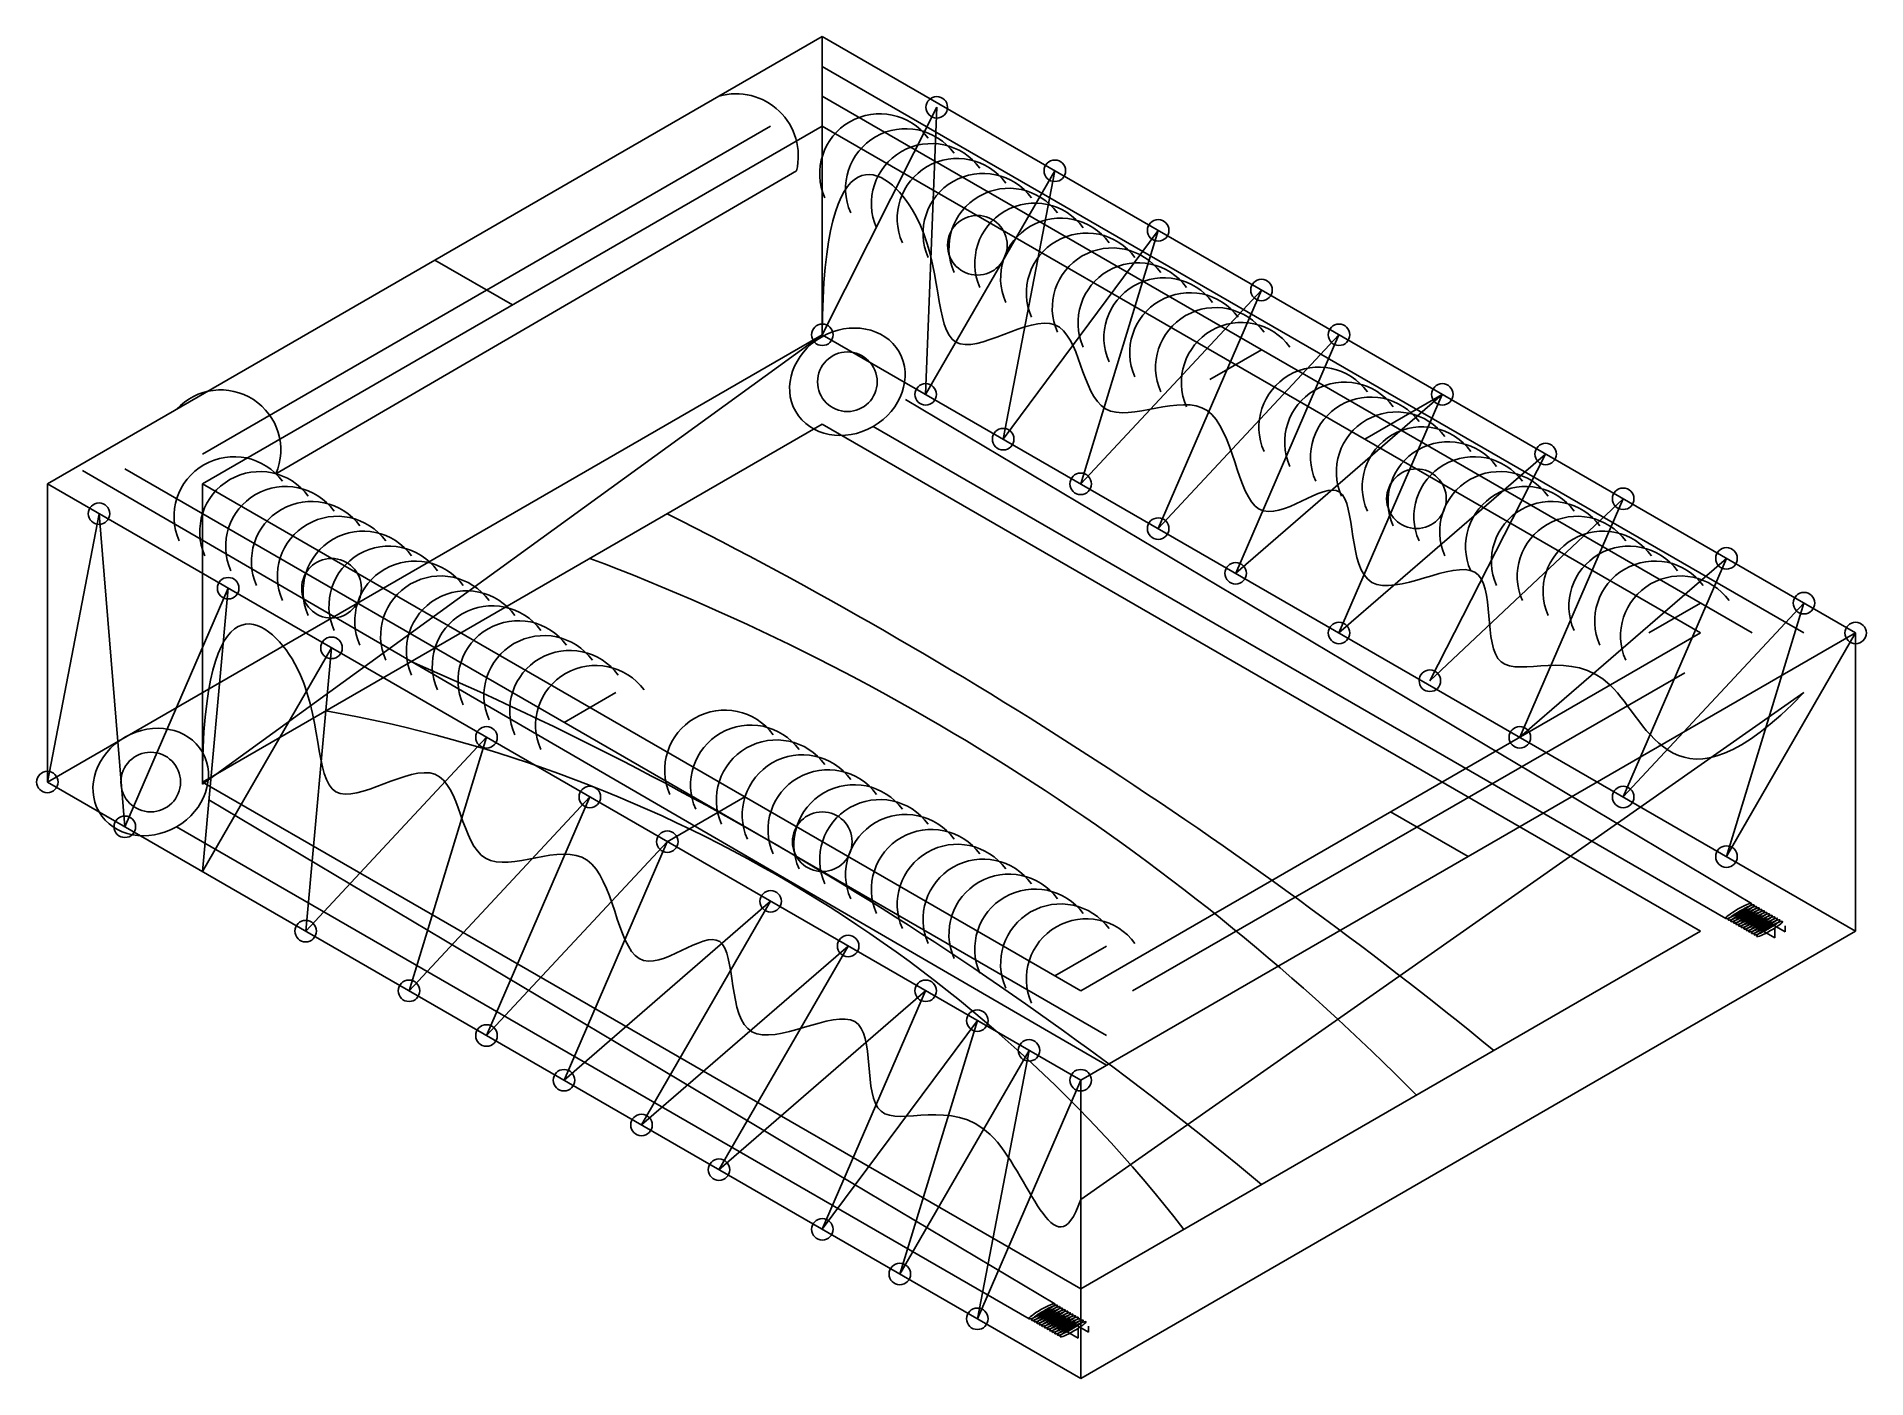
# Model space of a CAD drawing. Header units: centimetres. Extents: x -1 to 321, y -170 to 91.
# Drawn here: x 259.4 to 320.8, y -170 to -125 of the extents above; entities that cross this region are included whole.
import ezdxf

# ---------------------------------------------------------------- set-up
doc = ezdxf.new("R2010")
doc.units = ezdxf.units.CM
doc.layers.get('0').update_dxf_attribs({"lineweight": 25, "true_color": 0xffffff})

msp = doc.modelspace()

# ---------------------------------------------------------------- linework, layer by layer
for p, q in [((285.788, -125), (259.808, -140)), ((320.429, -145), (285.788, -125)), ((285.788, -125), (285.788, -135)), ((285.788, -126), (318.697, -145)), ((285.788, -127), (316.965, -145)), ((285.788, -135), (289.624, -127.371)), ((289.624, -127.371), (289.252, -137)), ((285.788, -128), (265.004, -140)), ((265.004, -139), (284.056, -128)), ((315.233, -145), (285.788, -128)), ((267.471, -139.662), (284.922, -129.5)), ((289.252, -137), (293.583, -129.5)), ((293.583, -129.5), (291.851, -138.5)), ((291.851, -138.5), (297.047, -131.5)), ((297.047, -131.5), (294.449, -140)), ((275.396, -134), (272.798, -132.5)), ((294.449, -140), (300.511, -133.5)), ((300.511, -133.5), (297.047, -141.5)), ((285.788, -135), (259.808, -150)), ((265.004, -150.073), (285.788, -135)), ((320.429, -155), (285.788, -135)), ((297.047, -141.5), (303.109, -135)), ((300.511, -135.5), (298.779, -136.5)), ((303.109, -135), (299.645, -143)), ((288.578, -137.175), (316.938, -154.076)), ((299.645, -143), (306.573, -137)), ((306.573, -137), (303.109, -145)), ((303.975, -138.5), (306.573, -137)), ((285.788, -138), (265.004, -150)), ((315.233, -155), (285.788, -138)), ((287.493, -138.076), (316.072, -154.576)), ((303.109, -145), (310.037, -139)), ((310.037, -139), (306.156, -146.603)), ((260.987, -139.553), (295.315, -159.5)), ((262.406, -139.5), (278.86, -149)), ((259.808, -150), (259.808, -140)), ((259.808, -140), (294.449, -160)), ((265.004, -140), (294.449, -157)), ((265.004, -140), (265.004, -150)), ((259.808, -150), (261.54, -141)), ((261.54, -141), (262.406, -151.5)), ((306.156, -146.603), (312.635, -140.5)), ((312.635, -140.5), (309.171, -148.5)), ((309.171, -148.5), (316.099, -142.5)), ((316.099, -142.5), (312.635, -150.5)), ((262.406, -151.5), (265.87, -143.5)), ((265.87, -143.5), (265.004, -153)), ((312.635, -150.5), (318.697, -144)), ((315.233, -144), (313.501, -145)), ((318.697, -144), (316.099, -152.5)), ((294.449, -160), (320.429, -145)), ((294.449, -157), (315.233, -145)), ((316.099, -152.5), (320.429, -145)), ((320.429, -145), (320.429, -155)), ((265.004, -153), (269.334, -145.5)), ((269.334, -145.5), (268.468, -155)), ((296.181, -157), (314.699, -146.343)), ((278.86, -147), (277.128, -148)), ((294.449, -164), (318.697, -147)), ((268.468, -155), (274.53, -148.5)), ((274.53, -148.5), (271.932, -157)), ((278.86, -149), (295.315, -158.5)), ((259.808, -150), (294.449, -170)), ((265.004, -150), (294.449, -167)), ((265.223, -150.599), (293.583, -167.5)), ((271.932, -157), (277.994, -150.5)), ((277.994, -150.5), (274.53, -158.5)), ((283.19, -150.5), (280.592, -152)), ((264.138, -151.5), (292.717, -168)), ((304.841, -151), (307.439, -152.5)), ((274.53, -158.5), (280.592, -152)), ((280.592, -152), (277.128, -160)), ((277.128, -160), (284.056, -154)), ((284.056, -154), (279.726, -161.5)), ((316.331, -154.426), (317.717, -155.226)), ((316.678, -154.226), (318.063, -155.026)), ((294.449, -170), (320.429, -155)), ((294.449, -167), (315.233, -155)), ((317.717, -155.226), (317.717, -154.926)), ((318.063, -155.026), (318.063, -154.826)), ((279.726, -161.5), (286.654, -155.5)), ((286.654, -155.5), (282.324, -163)), ((295.315, -155.5), (293.583, -156.5)), ((282.324, -163), (289.252, -157)), ((289.252, -157), (285.788, -165)), ((285.788, -165), (290.985, -158)), ((290.985, -158), (288.386, -166.5)), ((288.386, -166.5), (292.717, -159)), ((292.717, -159), (290.985, -168)), ((290.985, -168), (294.449, -160)), ((294.449, -160), (294.449, -170)), ((292.976, -167.85), (294.362, -168.65)), ((293.323, -167.65), (294.708, -168.45)), ((294.362, -168.65), (294.362, -168.35)), ((294.708, -168.45), (294.708, -168.25))]:
    msp.add_line(p, q)
for centre, radius in [((289.624, -127.371), 0.361), ((293.583, -129.5), 0.361), ((290.985, -132), 1), ((297.047, -131.5), 0.361), ((300.511, -133.5), 0.361), ((285.788, -135), 0.361), ((303.109, -135), 0.361), ((286.627, -136.576), 1), ((289.252, -137), 0.361), ((306.573, -137), 0.361), ((291.851, -138.5), 0.361), ((310.037, -139), 0.361), ((294.449, -140), 0.361), ((305.707, -140.5), 1), ((312.635, -140.5), 0.361), ((261.54, -141), 0.361), ((297.047, -141.5), 0.361), ((316.099, -142.5), 0.361), ((269.334, -143.5), 1), ((299.645, -143), 0.361), ((265.87, -143.5), 0.361), ((318.697, -144), 0.361), ((303.109, -145), 0.361), ((320.429, -145), 0.361), ((269.334, -145.5), 0.361), ((306.156, -146.603), 0.361), ((274.53, -148.5), 0.361), ((309.171, -148.5), 0.361), ((263.272, -150), 1), ((259.808, -150), 0.361), ((277.994, -150.5), 0.361), ((312.635, -150.5), 0.361), ((262.406, -151.5), 0.361), ((285.788, -152), 1), ((280.592, -152), 0.361), ((316.099, -152.5), 0.361), ((284.056, -154), 0.361), ((268.468, -155), 0.361), ((286.654, -155.5), 0.361), ((271.932, -157), 0.361), ((289.252, -157), 0.361), ((290.985, -158), 0.361), ((274.53, -158.5), 0.361), ((292.717, -159), 0.361), ((277.128, -160), 0.361), ((294.449, -160), 0.361), ((279.726, -161.5), 0.361), ((282.324, -163), 0.361), ((285.788, -165), 0.361), ((288.386, -166.5), 0.361), ((290.985, -168), 0.361)]:
    msp.add_circle(centre, radius)
for centre, radius, start, end in [((282.902, -129), 2.082, 346.10211, 106.10211), ((287.714, -129.6), 2.012, 36.17839, 203.82161), ((288.58, -130.1), 2.012, 36.17839, 203.82161), ((289.446, -130.6), 2.012, 36.17839, 203.82161), ((290.312, -131.1), 2.012, 36.17839, 203.82161), ((291.178, -131.6), 2.012, 36.17839, 203.82161), ((292.045, -132.1), 2.012, 36.17839, 203.82161), ((292.911, -132.6), 2.012, 36.17839, 203.82161), ((293.777, -133.1), 2.012, 36.17839, 203.82161), ((294.643, -133.6), 2.012, 36.17839, 203.82161), ((295.509, -134.1), 2.012, 36.17839, 203.82161), ((296.375, -134.6), 2.012, 36.17839, 203.82161), ((297.241, -135.1), 2.012, 36.17839, 203.82161), ((298.107, -135.6), 2.012, 36.17839, 203.82161), ((298.107, -135.6), 2.012, 36.17839, 203.82161), ((298.973, -136.1), 2.012, 36.17839, 203.82161), ((299.839, -136.6), 2.012, 36.17839, 203.82161), ((302.437, -138.1), 2.012, 36.17839, 203.82161), ((303.303, -138.6), 2.012, 36.17839, 203.82161), ((265.62, -138.865), 2.015, 336.71047, 137.35167), ((304.169, -139.1), 2.012, 36.17839, 203.82161), ((305.035, -139.6), 2.012, 36.17839, 203.82161), ((305.901, -140.1), 2.012, 36.17839, 203.82161), ((306.767, -140.6), 2.012, 36.17839, 203.82161), ((266.064, -141.1), 2.012, 36.17839, 203.82161), ((307.633, -141.1), 2.012, 36.17839, 203.82161), ((266.93, -141.6), 2.012, 36.17839, 203.82161), ((308.499, -141.6), 2.012, 36.17839, 203.82161), ((267.796, -142.1), 2.012, 36.17839, 203.82161), ((309.365, -142.1), 2.012, 36.17839, 203.82161), ((268.662, -142.6), 2.012, 36.17839, 203.82161), ((269.528, -143.1), 2.012, 36.17839, 203.82161), ((211.31, -278), 153.522, 50.81712, 63.1739), ((310.231, -142.6), 2.012, 36.17839, 203.82161), ((311.097, -143.1), 2.012, 36.17839, 203.82161), ((270.394, -143.6), 2.012, 36.17839, 203.82161), ((311.963, -143.6), 2.012, 36.17839, 203.82161), ((271.26, -144.1), 2.012, 36.17839, 203.82161), ((312.829, -144.1), 2.012, 36.17839, 203.82161), ((312.829, -144.1), 2.012, 36.17839, 203.82161), ((272.126, -144.6), 2.012, 36.17839, 203.82161), ((250.74, -214.794), 77.261, 44.64708, 69.34394), ((313.695, -144.6), 2.012, 36.17839, 203.82161), ((272.992, -145.1), 2.012, 36.17839, 203.82161), ((314.561, -145.1), 2.012, 36.17839, 203.82161), ((273.858, -145.6), 2.012, 36.17839, 203.82161), ((274.724, -146.1), 2.012, 36.17839, 203.82161), ((275.59, -146.6), 2.012, 36.17839, 203.82161), ((276.456, -147.1), 2.012, 36.17839, 203.82161), ((276.456, -147.1), 2.012, 36.17839, 203.82161), ((226.412, -251.962), 115.395, 50.04939, 66.72647), ((277.322, -147.6), 2.012, 36.17839, 203.82161), ((278.188, -148.1), 2.012, 36.17839, 203.82161), ((260.91, -193.727), 46.844, 37.82381, 79.88006), ((282.518, -149.6), 2.012, 36.17839, 203.82161), ((283.384, -150.1), 2.012, 36.17839, 203.82161), ((284.25, -150.6), 2.012, 36.17839, 203.82161), ((285.116, -151.1), 2.012, 36.17839, 203.82161), ((285.982, -151.6), 2.012, 36.17839, 203.82161), ((286.848, -152.1), 2.012, 36.17839, 203.82161), ((287.714, -152.6), 2.012, 36.17839, 203.82161), ((288.58, -153.1), 2.012, 36.17839, 203.82161), ((289.446, -153.6), 2.012, 36.17839, 203.82161), ((290.312, -154.1), 2.012, 36.17839, 203.82161), ((291.178, -154.6), 2.012, 36.17839, 203.82161), ((292.045, -155.1), 2.012, 36.17839, 203.82161), ((292.911, -155.6), 2.012, 36.17839, 203.82161), ((292.911, -155.6), 2.012, 36.17839, 203.82161), ((293.777, -156.1), 2.012, 36.17839, 203.82161), ((294.643, -156.6), 2.012, 36.17839, 203.82161)]:
    msp.add_arc(centre, radius, start, end)
for centre, major_axis, ratio in [((286.627, -136.576), (1.732, 1), 0.866025), ((263.272, -150), (1.732, 1), 0.866025), ((316.505, -154.326), (-0.433, -0.25), 0.133453), ((316.591, -154.376), (-0.433, -0.25), 0.133453), ((316.678, -154.426), (-0.433, -0.25), 0.133453), ((316.764, -154.476), (-0.433, -0.25), 0.133453), ((316.851, -154.526), (-0.433, -0.25), 0.133453), ((316.938, -154.576), (-0.433, -0.25), 0.133453), ((317.024, -154.626), (-0.433, -0.25), 0.133453), ((317.111, -154.676), (-0.433, -0.25), 0.133453), ((317.197, -154.726), (-0.433, -0.25), 0.133453), ((317.284, -154.776), (-0.433, -0.25), 0.133453), ((317.371, -154.826), (-0.433, -0.25), 0.133453), ((317.457, -154.876), (-0.433, -0.25), 0.133453), ((317.544, -154.926), (-0.433, -0.25), 0.133453), ((293.15, -167.75), (-0.433, -0.25), 0.133453), ((293.236, -167.8), (-0.433, -0.25), 0.133453), ((293.323, -167.85), (-0.433, -0.25), 0.133453), ((293.409, -167.9), (-0.433, -0.25), 0.133453), ((293.496, -167.95), (-0.433, -0.25), 0.133453), ((293.583, -168), (-0.433, -0.25), 0.133453), ((293.669, -168.05), (-0.433, -0.25), 0.133453), ((293.756, -168.1), (-0.433, -0.25), 0.133453), ((293.842, -168.15), (-0.433, -0.25), 0.133453), ((293.929, -168.2), (-0.433, -0.25), 0.133453), ((294.016, -168.25), (-0.433, -0.25), 0.133453), ((294.102, -168.3), (-0.433, -0.25), 0.133453), ((294.189, -168.35), (-0.433, -0.25), 0.133453)]:
    msp.add_ellipse(centre, major_axis=major_axis, ratio=ratio)
for points in [[(285.788, -135), (285.788, -128), (290.119, -130.5), (289.252, -137), (294.449, -133), (294.449, -139), (299.472, -135.9), (299.788, -142.669), (303.975, -138.5), (303.109, -145), (308.854, -141.317), (307.439, -147.5), (312.635, -144.5), (314.367, -151.5), (318.697, -147)], [(265.004, -150.073), (265.004, -143.073), (269.334, -145.573), (268.468, -152.073), (273.664, -148.073), (273.664, -154.073), (278.687, -150.973), (279.003, -157.742), (283.19, -153.573), (282.324, -160.073), (288.07, -156.39), (286.654, -162.573), (291.851, -159.573), (293.583, -166.573), (294.449, -164)]]:
    msp.add_open_spline(points, degree=3)

doc.saveas('drawing.dxf')
